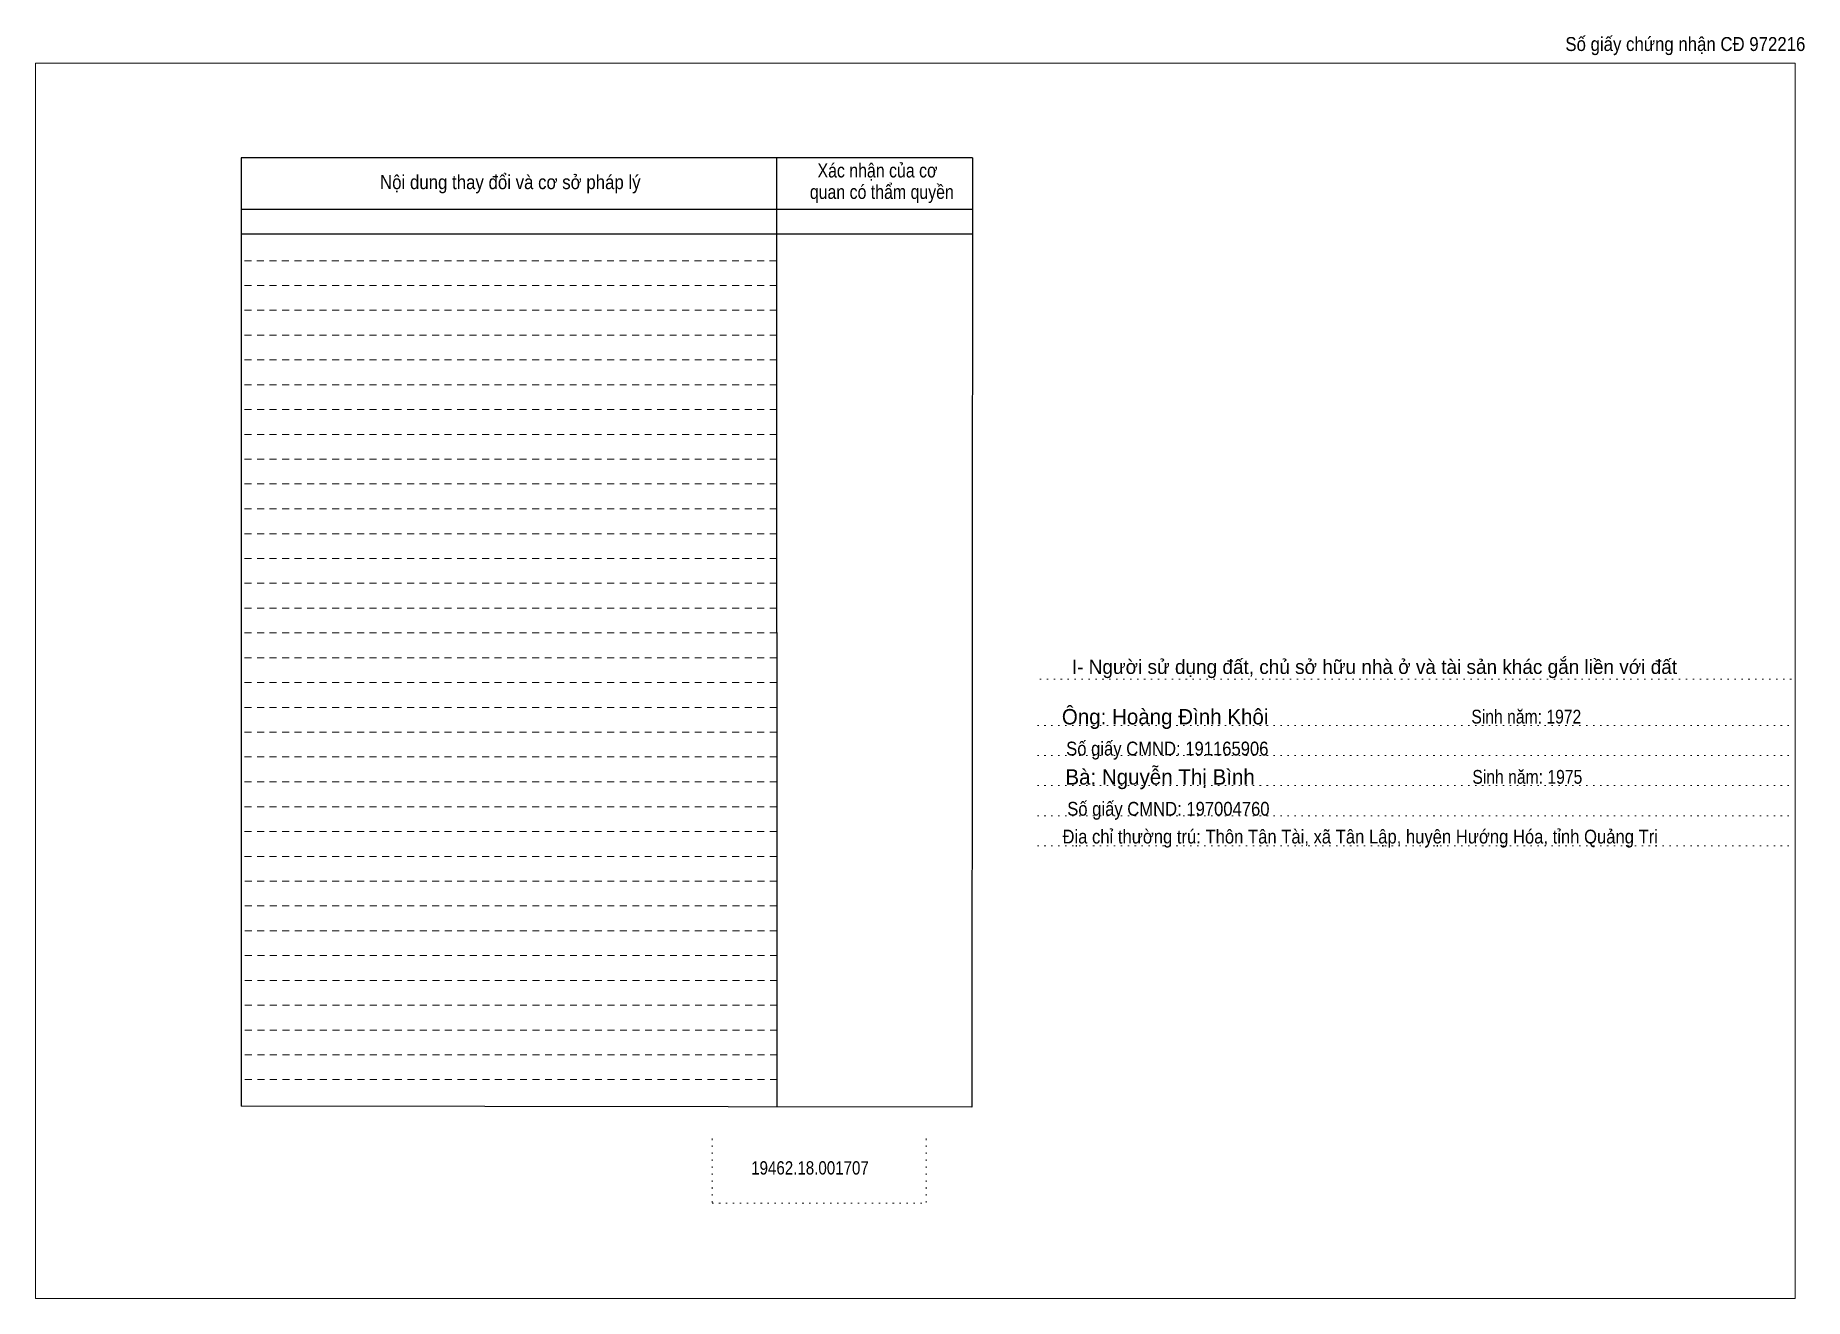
# Model space of a CAD drawing. Header units: metres. Extents: x 547001 to 548211, y 1837652 to 1838206.
# Drawn here: x 547001.2 to 547207.5, y 1838058.6 to 1838205.8 of the extents above; entities that cross this region are included whole.
import ezdxf
from ezdxf.enums import TextEntityAlignment as Align

# ---------------------------------------------------------------- set-up
doc = ezdxf.new("R2010")
doc.units = ezdxf.units.M
doc.header["$LTSCALE"] = 0.54
doc.linetypes.add('DOTTED', pattern=[1.5, 0.3, -1.2])
doc.linetypes.add('SHORT_DASHED', pattern=[2.7, 1.5, -1.2])
doc.layers.add('1', color=7, linetype='DOTTED', lineweight=13)
doc.layers.add('15', color=7, linetype='Continuous', lineweight=13)

msp = doc.modelspace()

# ---------------------------------------------------------------- texts
at = {"layer": '15'}
for s, height, width, p in [('Số giấy chứng nhận CĐ 972216', 1.627, 0.9, (547193.61, 1838204)), ('Nội dung thay đổi và cơ sở pháp lý', 1.63, 0.9, (547056.59, 1838187.9)), ('Nội dung thay đổi và cơ sở pháp lý', 1.63, 0.9, (547056.59, 1838187.9)), ('Xác nhận của cơ', 1.63, 0.85, (547099.405, 1838189.26)), ('Xác nhận của cơ', 1.63, 0.85, (547099.405, 1838189.26)), (' quan có thẩm quyền', 1.63, 0.85, (547099.655, 1838186.76)), (' quan có thẩm quyền', 1.63, 0.85, (547099.655, 1838186.76)), ('Sinh năm: 1972', 1.61, 0.85, (547175.06, 1838125.62)), ('Số giấy CMND: 191165906', 1.61, 0.9, (547133.2, 1838121.9)), ('Sinh năm: 1975', 1.61, 0.85, (547175.18, 1838118.6)), ('Số giấy CMND: 197004760', 1.61, 0.9, (547133.325, 1838114.88)), ('Địa chỉ thường trú: Thôn Tân Tài, xã Tân Lập, huyện Hướng Hóa, tỉnh Quảng Trị', 1.61, 0.9, (547155.695, 1838111.64)), ('19462.18.001707', 1.55, 0.85, (547091.535, 1838073.06))]:
    msp.add_text(s, height=height, dxfattribs=dict(at, width=width)).set_placement(p, align=Align.CENTER)
for s, height, p in [('I- Người sử dụng đất, chủ sở hữu nhà ở và tài sản khác gắn liền với đất', 1.653, (547157.355, 1838131.4)), ('Ông: Hoàng Đình Khôi', 1.79, (547132.945, 1838125.52)), ('Bà: Nguyễn Thị Bình', 1.79, (547132.36, 1838118.5))]:
    msp.add_text(s, height=height, dxfattribs=at).set_placement(p, align=Align.CENTER)

# ---------------------------------------------------------------- linework, layer by layer
at = {"layer": '1'}
for p, q in [((547118.33, 1838130.78), (547206.39, 1838130.78)), ((547118.05, 1838125.38), (547206.09, 1838125.38)), ((547118.05, 1838121.88), (547206.09, 1838121.88)), ((547118.05, 1838118.38), (547206.09, 1838118.38)), ((547118.05, 1838114.88), (547206.09, 1838114.88)), ((547118.05, 1838111.38), (547206.09, 1838111.38)), ((547080.11, 1838077.24), (547080.11, 1838069.74)), ((547105.09, 1838077.24), (547105.09, 1838069.74)), ((547080.11, 1838069.74), (547105.09, 1838069.74))]:
    msp.add_line(p, q, dxfattribs=at)
at = {"layer": '1', "linetype": 'Continuous'}
for points in [[(547001.21, 1838058.6), (547206.41, 1838058.6), (547206.41, 1838202.6), (547001.21, 1838202.6)], [(547001.21, 1838202.6), (547206.41, 1838202.6), (547206.41, 1838058.6), (547001.21, 1838058.6)], [(547001.21, 1838058.6), (547206.41, 1838058.6), (547206.41, 1838202.6), (547001.21, 1838202.6)]]:
    msp.add_lwpolyline(points, close=True, dxfattribs=at)
at = {"layer": '15', "lineweight": 25}
for p, q in [((547110.49, 1838191.56), (547025.21, 1838191.56)), ((547025.21, 1838191.56), (547025.21, 1838081.04)), ((547087.63, 1838191.56), (547087.65, 1838080.96)), ((547110.49, 1838185.52), (547025.33, 1838185.52)), ((547110.49, 1838182.64), (547025.33, 1838182.64))]:
    msp.add_line(p, q, dxfattribs=at)
at = {"layer": '15', "linetype": 'SHORT_DASHED'}
for p, q in [((547087.63, 1838179.56), (547025.21, 1838179.56)), ((547087.65, 1838176.68), (547025.21, 1838176.68)), ((547087.65, 1838176.68), (547025.21, 1838176.68)), ((547087.65, 1838173.78), (547025.21, 1838173.78)), ((547087.65, 1838170.88), (547025.21, 1838170.88)), ((547087.65, 1838168), (547025.21, 1838168)), ((547087.65, 1838165.1), (547025.21, 1838165.1)), ((547087.65, 1838162.22), (547025.21, 1838162.22)), ((547087.65, 1838159.32), (547025.21, 1838159.32)), ((547087.65, 1838156.42), (547025.21, 1838156.42)), ((547087.65, 1838153.54), (547025.21, 1838153.54)), ((547087.65, 1838150.64), (547025.21, 1838150.64)), ((547087.65, 1838147.74), (547025.21, 1838147.74)), ((547087.65, 1838144.86), (547025.21, 1838144.86)), ((547087.65, 1838141.96), (547025.21, 1838141.96)), ((547087.65, 1838139.08), (547025.21, 1838139.08)), ((547087.65, 1838136.18), (547025.21, 1838136.18)), ((547087.65, 1838133.28), (547025.21, 1838133.28)), ((547087.65, 1838130.4), (547025.21, 1838130.4)), ((547087.65, 1838127.5), (547025.21, 1838127.5)), ((547087.65, 1838124.6), (547025.21, 1838124.6)), ((547087.65, 1838121.72), (547025.21, 1838121.72)), ((547087.65, 1838118.82), (547025.21, 1838118.82)), ((547087.65, 1838115.92), (547025.21, 1838115.92)), ((547087.65, 1838113.04), (547025.21, 1838113.04)), ((547087.65, 1838110.14), (547025.21, 1838110.14)), ((547087.67, 1838107.26), (547025.21, 1838107.26)), ((547087.67, 1838104.36), (547025.21, 1838104.36)), ((547087.67, 1838101.46), (547025.21, 1838101.46)), ((547087.69, 1838098.58), (547025.21, 1838098.58)), ((547087.69, 1838095.68), (547025.21, 1838095.68)), ((547087.69, 1838092.78), (547025.21, 1838092.78)), ((547087.69, 1838089.9), (547025.21, 1838089.9)), ((547087.69, 1838087), (547025.21, 1838087)), ((547087.69, 1838084.12), (547025.21, 1838084.12))]:
    msp.add_line(p, q, dxfattribs=at)
at = {"layer": '15', "lineweight": 25}
msp.add_lwpolyline([(547110.49, 1838191.56), (547110.41, 1838080.92), (547025.21, 1838081.04)], dxfattribs=at)

msp.set_redraw_order([(e.dxf.handle, doc.entitydb.next_handle()) for e in msp.query("TEXT MTEXT ATTDEF DIMENSION ARC_DIMENSION")])  # texts and dimensions are drawn at this point

doc.saveas('drawing.dxf')
